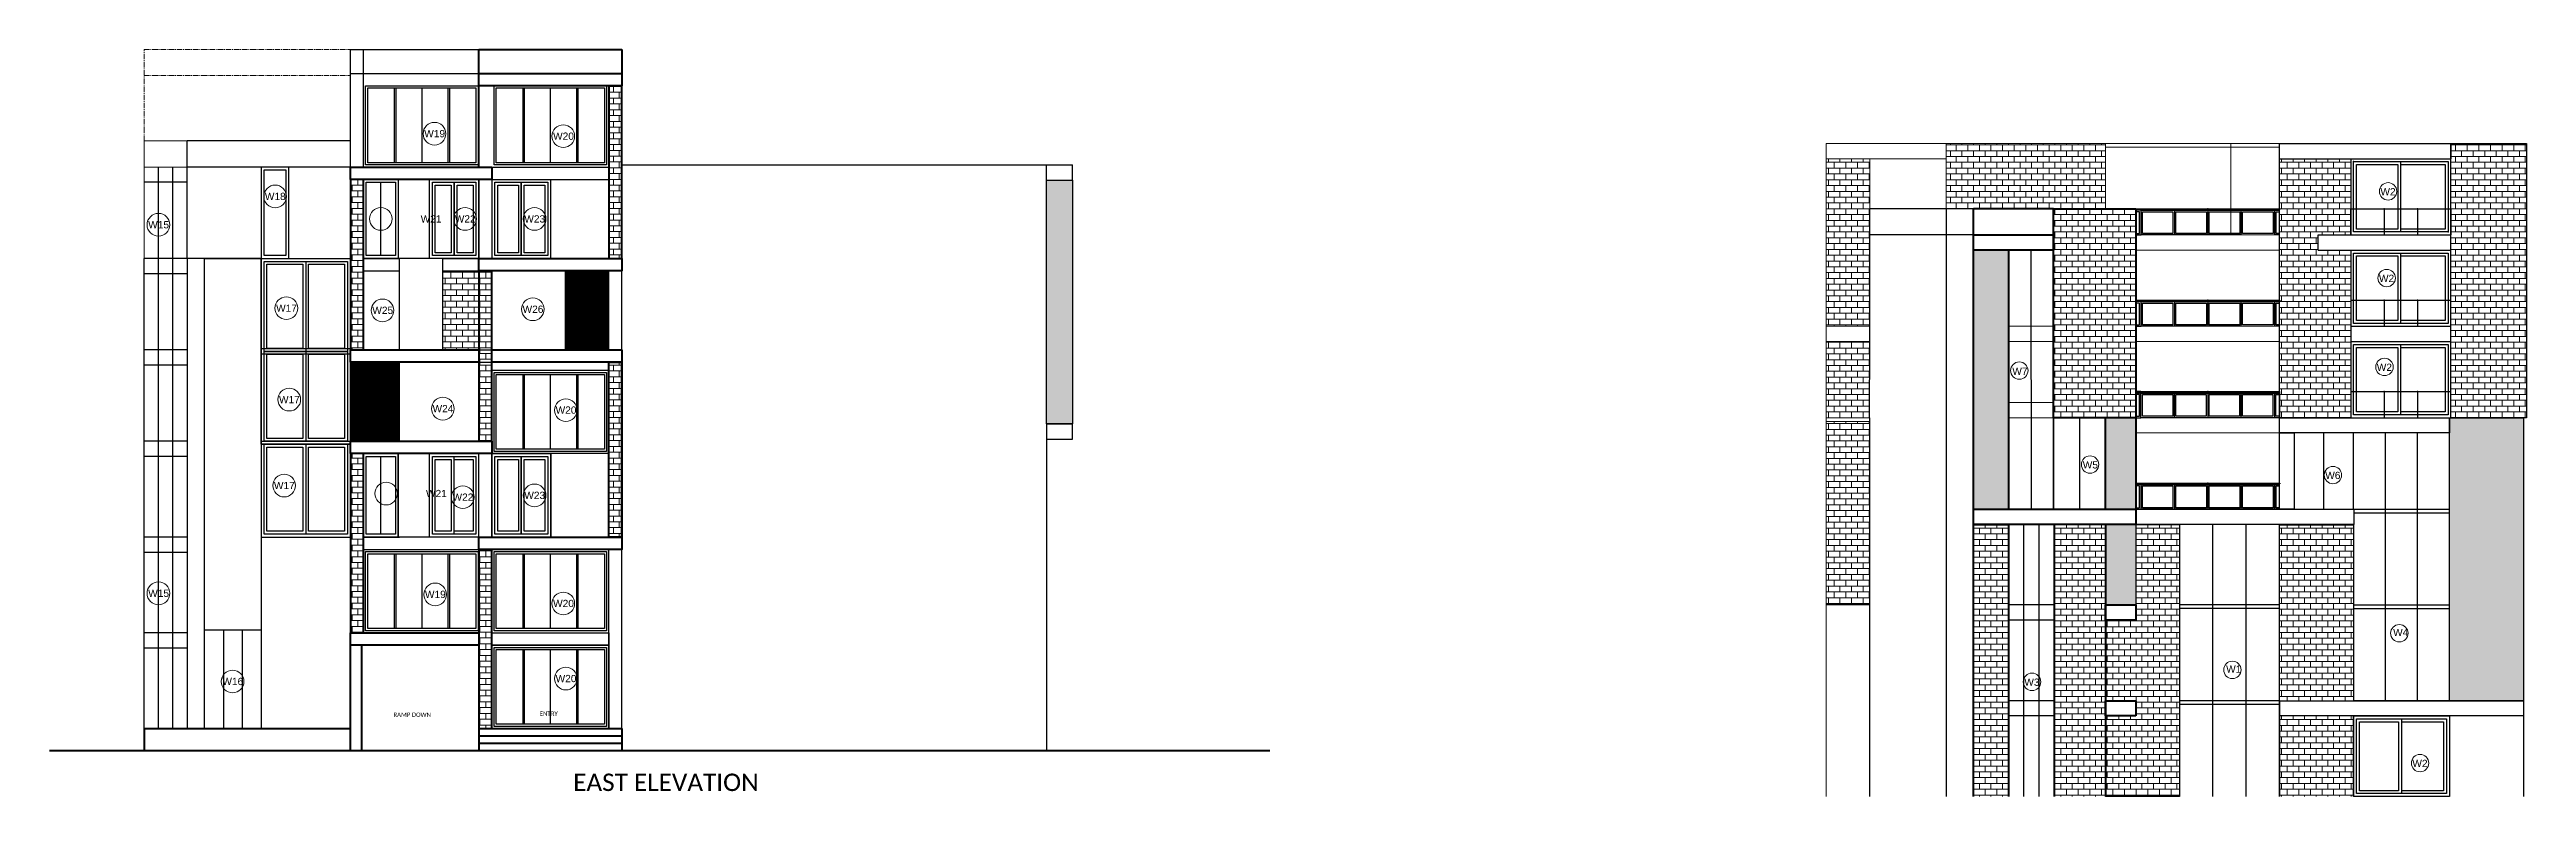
# Model space of a CAD drawing. Header units: inches. Extents: x 0 to 179512, y -43395 to -31716.
# Drawn here: x 166098 to 169510, y -34974 to -33945 of the extents above; entities that cross this region are included whole.
import ezdxf

# ---------------------------------------------------------------- set-up
doc = ezdxf.new("R2010")
doc.units = ezdxf.units.IN
doc.header["$LTSCALE"] = 10
doc.header["$MEASUREMENT"] = 0
doc.linetypes.add('CENTER2', pattern=[1.125, 0.75, -0.125, 0.125, -0.125])
for name, color, linetype, lineweight in [('back', 251, 'Continuous', 0), ('door', 4, 'Continuous', 25), ('elevation', 6, 'Continuous', 40), ('elevation 2', 3, 'Continuous', 30), ('elevation 3', 1, 'Continuous', 20), ('front', 254, 'Continuous', 15), ('hatch', 95, 'Continuous', 0), ('NEW LETTERING', 3, 'Continuous', 0), ('OL_AR_Center line', 253, 'CENTER2', 13), ('OL_AR_Hatch', 253, 'Continuous', 15), ('OL_AR_WALL', 255, 'Continuous', 40), ('window', 6, 'Continuous', 9)]:
    doc.layers.add(name, color=color, linetype=linetype, lineweight=lineweight)
doc.layers.add('Balcony base', color=70, linetype='Continuous')
doc.layers.add('Railing', color=40, linetype='Continuous')
doc.styles.add('1-16 Annotative Text', font='calibri.ttf', dxfattribs={"height": 0.0625})
doc.styles.add('1-8 Annotative Text', font='calibri.ttf', dxfattribs={"height": 0.125})
doc.styles.get("Standard").update_dxf_attribs({"font": 'arial.ttf'})
pattern_1 = [(0, (-2155.5, -1252.5), (0, 8), []), (90, (-2155.5, -1252.5), (-8, 8), [8, -8])]
pattern_2 = [(0, (-21844.9286, 14956), (0, 1.25), []), (135, (-21844.3036, 14955.375), (-2.499999996, -2.499999996), [1.76776696, -1.76776696]), (135, (-21843.991, 14955.375), (-2.499999996, -2.499999996), [1.76776696, -1.76776696]), (135, (-21843.6786, 14955.375), (-2.499999996, -2.499999996), [1.76776696, -1.76776696])]
pattern_3 = [(0, (-21844.929, 14956), (0, 8), []), (90, (-21844.929, 14956), (-8, 8), [8, -8])]

msp = doc.modelspace()

# ---------------------------------------------------------------- texts
at = {"layer": 'NEW LETTERING', "char_height": 10, "attachment_point": 1}
for s, insert in [('W19', (166614.39, -34055.94)), ('W20', (166791.89, -34059.44)), ('W18', (166394.89, -34142.44)), ('W2', (169308.89, -34135.94)), ('W15', (166234.19, -34181.44)), ('W22', (166656.52, -34173.44)), ('W23', (166752.27, -34173.44)), ('W2', (169306.89, -34255.44)), ('W17', (166410.39, -34296.44)), ('W25', (166542.89, -34299.44)), ('W26', (166749.89, -34297.94)), ('W7', (168801.89, -34383.44)), ('W2', (169303.89, -34377.94)), ('W17', (166414.39, -34422.44)), ('W24', (166625.89, -34434.94)), ('W20', (166795.39, -34436.94)), ('W5', (168898.89, -34512.44)), ('W6', (169232.89, -34526.94)), ('W17', (166407.39, -34540.94)), ('W22', (166653.39, -34556.94)), ('W23', (166752.27, -34554.44)), ('W15', (166234.19, -34689.44)), ('W19', (166615.39, -34690.94)), ('W20', (166791.89, -34703.44)), ('W4', (169326.39, -34743.44)), ('W1', (169096.39, -34793.94)), ('W16', (166336.39, -34810.94)), ('W20', (166795.39, -34806.94)), ('W3', (168818.39, -34811.94)), ('W2', (169352.89, -34923.94))]:
    msp.add_mtext_dynamic_manual_height_columns(s, width=18.9099, gutter_width=50, heights=[8.76], dxfattribs=dict(at, insert=insert))
at = {"layer": 'NEW LETTERING'}
note = msp.add_mtext_dynamic_manual_height_columns('W21\\P', width=18.9099, gutter_width=50, heights=[8.76, 0], dxfattribs=dict(at, insert=(166540.57, -34173.44), char_height=10, attachment_point=1))
note = msp.add_mtext_dynamic_manual_height_columns('W21\\P', width=18.9099, gutter_width=50, heights=[8.76, 0], dxfattribs=dict(at, insert=(166547.89, -34551.94), char_height=10, attachment_point=1))
at = {"layer": 'NEW LETTERING', "char_height": 6, "width": 56.506, "attachment_point": 1, "style": '1-16 Annotative Text'}
for s, insert in [('\\A1;RAMP DOWN', (166572, -34858.85)), ('\\A1;ENTRY', (166773.5, -34857.35))]:
    msp.add_mtext(s, dxfattribs=dict(at, insert=insert))
at = {"layer": 'NEW LETTERING', "insert": (166819.57, -34942.96), "char_height": 24, "attachment_point": 1, "style": '1-8 Annotative Text'}
msp.add_mtext_dynamic_manual_height_columns('EAST ELEVATION', width=503.8314, gutter_width=60, heights=[0], dxfattribs=at)

# ---------------------------------------------------------------- hatches: boundary and pattern name
at = {"layer": 'back'}
h = msp.add_hatch(dxfattribs=at)
h.set_pattern_fill('AR-B816', color=256)
h.set_pattern_definition(pattern_1)
h.paths.add_polyline_path([(168930.05, -34074.5), (168710.58, -34074.5), (168710.58, -34164.5), (168748.59, -34164.5), (168858.72, -34164.5), (168930.05, -34164.5)])
h.paths.add_polyline_path([(168605.37, -34457.5), (168545.37, -34457.5), (168545.37, -34710.5), (168605.37, -34710.5)])
h.paths.add_polyline_path([(168605.71, -34347.5), (168545.39, -34347.5), (168545.37, -34452.5), (168605.37, -34452.5)])
h.paths.add_polyline_path([(168605.71, -34164.5), (168605.71, -34095.5), (168545.39, -34095.5), (168545.39, -34317), (168545.39, -34326.5), (168605.71, -34326.5)])
h = msp.add_hatch(dxfattribs=at)
h.set_pattern_fill('AR-B816', color=256)
h.set_pattern_definition(pattern_1)
h.paths.add_polyline_path([(169510.07, -34074.5), (169406, -34074.5), (169406, -34452.5), (169510.07, -34452.5)])
h = msp.add_hatch(dxfattribs=at)
h.set_pattern_fill('AR-B816', color=256)
h.set_pattern_definition(pattern_1)
h.paths.add_polyline_path([(169268, -34221.5), (169223, -34221.5), (169223, -34200.5), (169268, -34200.5), (169268, -34095.5), (169170, -34095.5), (169170, -34452.5), (169268, -34452.5)])
h = msp.add_hatch(dxfattribs=at)
h.set_pattern_fill('AR-B816', color=256)
h.set_pattern_definition(pattern_1)
h.paths.add_polyline_path([(169032, -34599.5), (168972.05, -34599.5), (168972.05, -34710.5), (168972.05, -34731.5), (168930.05, -34731.5), (168930.05, -34842.5), (168972.05, -34842.5), (168972.05, -34863.5), (168930.05, -34863.5), (168930.05, -34974.5), (169032, -34974.5)])
h = msp.add_hatch(dxfattribs=at)
h.set_pattern_fill('AR-B816', color=256)
h.set_pattern_definition(pattern_1)
h.paths.add_polyline_path([(169272, -34599.5), (169170, -34599.5), (169170, -34842.5), (169272, -34842.5)])
h.paths.add_polyline_path([(169272, -34863.5), (169170, -34863.5), (169170, -34974.5), (169272, -34974.5)])
at = {"layer": 'Balcony base'}
h = msp.add_hatch(color=256, dxfattribs=at)
h.dxf.hatch_style = 1
h.set_gradient(color1=(0, 0, 255), color2=(255, 255, 0), name='CURVED')
h.paths.add_polyline_path([(169170.18, -34164.5), (168972.15, -34164.5), (168972.15, -34165.5), (169170.18, -34165.5)])
h = msp.add_hatch(color=256, dxfattribs=at)
h.dxf.hatch_style = 1
h.set_gradient(color1=(0, 0, 255), color2=(255, 255, 0), name='CURVED')
h.paths.add_polyline_path([(169170.18, -34290.5), (168972.15, -34290.5), (168972.15, -34291.5), (169170.18, -34291.5)])
h = msp.add_hatch(color=256, dxfattribs=at)
h.dxf.hatch_style = 1
h.set_gradient(color1=(0, 0, 255), color2=(255, 255, 0), name='CURVED')
h.paths.add_polyline_path([(169170, -34416.5), (168971.97, -34416.5), (168971.97, -34417.5), (169170, -34417.5)])
h = msp.add_hatch(color=256, dxfattribs=at)
h.dxf.hatch_style = 1
h.set_gradient(color1=(0, 0, 255), color2=(255, 255, 0), name='CURVED')
h.paths.add_polyline_path([(169170.18, -34542.5), (168972.15, -34542.5), (168972.15, -34543.5), (169170.18, -34543.5)])
at = {"layer": 'front'}
h = msp.add_hatch(dxfattribs=at)
h.set_pattern_fill('AR-B816', color=256)
h.set_pattern_definition(pattern_3)
h.paths.add_polyline_path([(166530.67, -34124), (166512.67, -34124), (166512.67, -34359), (166530.67, -34359)])
h.paths.add_polyline_path([(166886.57, -33995), (166868.57, -33995), (166868.57, -34233), (166886.57, -34233)])
h = msp.add_hatch(dxfattribs=at)
h.set_pattern_fill('AR-B816', color=256)
h.set_pattern_definition(pattern_1)
h.paths.add_polyline_path([(168972.05, -34164.5), (168858.72, -34164.5), (168858.72, -34452.5), (168972.05, -34452.5)])
h = msp.add_hatch(dxfattribs=at)
h.set_pattern_fill('AR-B816', color=256)
h.set_pattern_definition(pattern_3)
h.paths.add_polyline_path([(166689.63, -34250), (166640.15, -34250), (166640.15, -34359), (166689.63, -34359)])
h = msp.add_hatch(dxfattribs=at)
h.set_pattern_fill('AR-B816', color=256)
h.set_pattern_definition(pattern_3)
h.paths.add_polyline_path([(166707.63, -34376), (166689.63, -34376), (166689.63, -34485), (166707.63, -34485)])
h.paths.add_polyline_path([(166707.63, -34359), (166707.63, -34250), (166689.63, -34250), (166689.63, -34376), (166707.63, -34376)])
h = msp.add_hatch(dxfattribs=at)
h.set_pattern_fill('AR-B816', color=256)
h.set_pattern_definition(pattern_3)
h.paths.add_polyline_path([(166886.57, -34376), (166868.57, -34376), (166868.57, -34617), (166886.57, -34617)])
h = msp.add_hatch(dxfattribs=at)
h.set_pattern_fill('AR-B816', color=256)
h.set_pattern_definition(pattern_3)
h.paths.add_polyline_path([(166530.67, -34502), (166512.67, -34502), (166512.67, -34749), (166530.67, -34749)])
h = msp.add_hatch(dxfattribs=at)
h.set_pattern_fill('AR-B816', color=256)
h.set_pattern_definition(pattern_1)
h.paths.add_polyline_path([(168796.49, -34599.5), (168748.49, -34599.5), (168748.49, -34974.5), (168796.49, -34974.5)])
h = msp.add_hatch(dxfattribs=at)
h.set_pattern_fill('AR-B816', color=256)
h.set_pattern_definition(pattern_1)
h.paths.add_polyline_path([(168930.05, -34599.5), (168859.88, -34599.5), (168859.88, -34974.5), (168930.05, -34974.5)])
h = msp.add_hatch(dxfattribs=at)
h.set_pattern_fill('AR-B816', color=256)
h.set_pattern_definition(pattern_3)
h.paths.add_polyline_path([(166707.63, -34766), (166707.63, -34749), (166707.63, -34633.5), (166689.63, -34633.5), (166689.63, -34881), (166707.63, -34881)])
at = {"layer": 'OL_AR_Hatch'}
h = msp.add_hatch(dxfattribs=at)
h.set_pattern_fill('CORK', color=256, scale=10)
h.set_pattern_definition(pattern_2)
h.paths.add_polyline_path([(167507.57, -34125), (167471.57, -34125), (167471.57, -34461), (167507.57, -34461)])
h = msp.add_hatch(dxfattribs=at)
h.set_pattern_fill('CORK', color=256, scale=10)
h.set_pattern_definition(pattern_2)
h.paths.add_polyline_path([(166868.57, -34250), (166808.57, -34250), (166808.57, -34359), (166868.57, -34359)])
h = msp.add_hatch(dxfattribs=at)
h.set_pattern_fill('CORK', color=256, scale=10)
h.set_pattern_definition([(0, (5280, 9732.5), (0, 1.25), []), (135, (5280.625, 9731.875), (-2.499999996, -2.499999996), [1.76776696, -1.76776696]), (135, (5280.9375, 9731.875), (-2.499999996, -2.499999996), [1.76776696, -1.76776696]), (135, (5281.25, 9731.875), (-2.499999996, -2.499999996), [1.76776696, -1.76776696])])
h.paths.add_polyline_path([(168796.59, -34221.5), (168748.59, -34221.5), (168748.59, -34578.5), (168796.59, -34578.5)])
h = msp.add_hatch(dxfattribs=at)
h.set_pattern_fill('CORK', color=256, scale=10)
h.set_pattern_definition(pattern_2)
h.paths.add_polyline_path([(166580.15, -34376), (166512.67, -34376), (166512.67, -34485), (166580.15, -34485)])
h = msp.add_hatch(dxfattribs=at)
h.set_pattern_fill('CORK', color=256, scale=10)
h.set_pattern_definition([(0, (-2155.4997, -1252.5), (0, 1.25), []), (135, (-2154.8747, -1253.125), (-2.499999996, -2.499999996), [1.76776696, -1.76776696]), (135, (-2154.562, -1253.125), (-2.499999996, -2.499999996), [1.76776696, -1.76776696]), (135, (-2154.2497, -1253.125), (-2.499999996, -2.499999996), [1.76776696, -1.76776696])])
h.paths.add_polyline_path([(168972.05, -34599.5), (168930.05, -34599.5), (168930.05, -34710.5), (168972.05, -34710.5)])
h.paths.add_polyline_path([(168972.15, -34452.5), (168930.05, -34452.5), (168930.05, -34578.5), (168972.15, -34578.5)])
h.paths.add_polyline_path([(169506.07, -34452.5), (169406, -34452.5), (169404.1, -34452.5), (169404.1, -34473.5), (169404, -34842.5), (169506.07, -34842.5)])

# ---------------------------------------------------------------- linework, layer by layer
for p, q in [((166868.57, -34233), (166868.57, -34071)), ((166389.72, -34233), (166311.85, -34233)), ((166389.72, -34233), (166311.85, -34233)), ((166530.67, -34233), (166580.15, -34233)), ((166640.15, -34233), (166886.57, -34233)), ((166886.57, -34359), (166886.57, -34250)), ((166512.67, -34359), (166886.57, -34359)), ((166512.67, -34485), (166512.67, -34376)), ((166512.67, -34376), (166886.57, -34376)), ((166580.15, -34485), (166580.15, -34376)), ((166530.67, -34617), (166580.15, -34617)), ((166689.63, -34617), (166886.57, -34617)), ((166886.57, -34881), (166886.57, -34617)), ((166707.63, -34634), (166886.57, -34634)), ((166512.67, -34749), (166689.63, -34749)), ((166512.67, -34766), (166689.63, -34766))]:
    msp.add_line(p, q)
msp.add_lwpolyline([(166808.57, -34250), (166808.57, -34359)])
at = {"layer": 'Balcony base'}
for p, q in [((166886.57, -34104), (167507.57, -34104)), ((167471.57, -34104), (167507.57, -34104)), ((167471.57, -34125), (167471.57, -34104)), ((167507.57, -34125), (167507.57, -34104)), ((169337, -34196.5), (169337, -34099.5)), ((169337, -34103.5), (169398, -34103.5)), ((169398, -34103.5), (169398, -34192.5)), ((166554.67, -34229), (166554.67, -34128)), ((166655.63, -34229), (166655.63, -34128)), ((166748.13, -34229), (166748.13, -34128)), ((167471.57, -34125), (167507.57, -34125)), ((168605.71, -34326.5), (168605.71, -34164.5)), ((168710.58, -34164.5), (168605.71, -34164.5)), ((168710.58, -34164.5), (168710.58, -34974.5)), ((168748.59, -34164.5), (168710.58, -34164.5)), ((168979.15, -34166.5), (168972.15, -34166.5)), ((168979.15, -34164.5), (169117.15, -34164.5)), ((168979.15, -34165.5), (169117.15, -34165.5)), ((168979.15, -34166.5), (169117.15, -34166.5)), ((168979.15, -34200.5), (168979.15, -34166.5)), ((168979.15, -34200.5), (168979.15, -34166.5)), ((169117.15, -34164.5), (169163.18, -34164.5)), ((169117.15, -34165.5), (169163.18, -34165.5)), ((169117.15, -34200.5), (169117.15, -34166.5)), ((169117.15, -34166.5), (169163.18, -34166.5)), ((169117.15, -34200.5), (169117.15, -34166.5)), ((169170.18, -34165.5), (169163.18, -34165.5)), ((169163.18, -34166.5), (169163.18, -34200.5)), ((169163.18, -34166.5), (169170.18, -34166.5)), ((168748.59, -34200.5), (168605.71, -34200.5)), ((168972.15, -34200.5), (168979.15, -34200.5)), ((169117.15, -34200.5), (168979.15, -34200.5)), ((169170.18, -34200.5), (169163.18, -34200.5)), ((169223, -34200.5), (169406, -34200.5)), ((169223, -34221.5), (169223, -34200.5)), ((169398, -34192.5), (169337, -34192.5)), ((166311.85, -34233), (166389.72, -34233)), ((166868.57, -34359), (166868.57, -34250)), ((168828.19, -34578.5), (168827.66, -34221.5)), ((169223, -34221.5), (169406, -34221.5)), ((169268, -34221.5), (169268, -34452.5)), ((169337, -34322.5), (169337, -34225.5)), ((169337, -34229.5), (169398, -34229.5)), ((169398, -34229.5), (169398, -34318.5)), ((168979.15, -34292.5), (168972.15, -34292.5)), ((168979.15, -34290.5), (169117.15, -34290.5)), ((168979.15, -34291.5), (169117.15, -34291.5)), ((168979.15, -34292.5), (169117.15, -34292.5)), ((168979.15, -34326.5), (168979.15, -34292.5)), ((168979.15, -34326.5), (168979.15, -34292.5)), ((169117.15, -34290.5), (169163.18, -34290.5)), ((169117.15, -34291.5), (169163.18, -34291.5)), ((169117.15, -34326.5), (169117.15, -34292.5)), ((169117.15, -34292.5), (169163.18, -34292.5)), ((169117.15, -34326.5), (169117.15, -34292.5)), ((169170.18, -34291.5), (169163.18, -34291.5)), ((169163.18, -34292.5), (169163.18, -34326.5)), ((169163.18, -34292.5), (169170.18, -34292.5)), ((169398, -34318.5), (169337, -34318.5)), ((168605.37, -34452.5), (168605.71, -34347.5)), ((168605.71, -34347.5), (168605.71, -34326.5)), ((168972.15, -34326.5), (168979.15, -34326.5)), ((169117.15, -34326.5), (168979.15, -34326.5)), ((169170.18, -34326.5), (169163.18, -34326.5)), ((169268, -34326.5), (169406, -34326.5)), ((169268, -34347.5), (169406, -34347.5)), ((169337, -34448.5), (169337, -34351.5)), ((169337, -34355.5), (169398, -34355.5)), ((169398, -34355.5), (169398, -34444.5)), ((168978.97, -34416.5), (168971.97, -34416.5)), ((168971.97, -34416.5), (168971.97, -34452.5)), ((168978.97, -34417.5), (168971.97, -34417.5)), ((168978.97, -34418.5), (168971.97, -34418.5)), ((168978.97, -34416.5), (169116.97, -34416.5)), ((168978.97, -34417.5), (169116.97, -34417.5)), ((168978.97, -34418.5), (169116.97, -34418.5)), ((168978.97, -34452.5), (168978.97, -34418.5)), ((168978.97, -34452.5), (168978.97, -34418.5)), ((169116.97, -34416.5), (169163, -34416.5)), ((169116.97, -34417.5), (169163, -34417.5)), ((169116.97, -34452.5), (169116.97, -34418.5)), ((169116.97, -34418.5), (169163, -34418.5)), ((169116.97, -34452.5), (169116.97, -34418.5)), ((169163, -34416.5), (169170, -34416.5)), ((169170, -34417.5), (169163, -34417.5)), ((169163, -34418.5), (169163, -34452.5)), ((169163, -34418.5), (169170, -34418.5)), ((169170, -34416.5), (169170, -34452.5)), ((168605.37, -34452.5), (168605.37, -34974.5)), ((168748.49, -34578.5), (168748.49, -34452.5)), ((168858.72, -34452.5), (168858.72, -34578.5)), ((168894.39, -34452.5), (168894.39, -34578.5)), ((168971.97, -34452.5), (168978.97, -34452.5)), ((169116.97, -34452.5), (168978.97, -34452.5)), ((169163, -34452.5), (169116.97, -34452.5)), ((169170, -34452.5), (169163, -34452.5)), ((169398, -34444.5), (169337, -34444.5)), ((167471.57, -34461), (167507.57, -34461)), ((167471.57, -34461), (167471.57, -34482)), ((167471.57, -34482), (167507.57, -34482)), ((167471.57, -34482), (167507.57, -34482)), ((167471.57, -34482), (167471.57, -34911)), ((167507.57, -34482), (167507.57, -34461)), ((169231.01, -34578.5), (169231.01, -34473.5)), ((169272, -34578.5), (169272, -34473.5)), ((169316, -34842.5), (169316, -34473.5)), ((169360, -34842.5), (169360, -34473.5)), ((166554.67, -34613), (166554.67, -34506)), ((166578.67, -34617), (166578.67, -34502)), ((166655.63, -34613), (166655.63, -34506)), ((166655.63, -34510), (166681.63, -34510)), ((166681.63, -34510), (166681.63, -34609)), ((166748.13, -34613), (166748.13, -34506)), ((168979.15, -34544.5), (168972.15, -34544.5)), ((168979.15, -34542.5), (169117.15, -34542.5)), ((168979.15, -34543.5), (169117.15, -34543.5)), ((168979.15, -34544.5), (169117.15, -34544.5)), ((168979.15, -34578.5), (168979.15, -34544.5)), ((168979.15, -34578.5), (168979.15, -34544.5)), ((169117.15, -34542.5), (169163.18, -34542.5)), ((169117.15, -34543.5), (169163.18, -34543.5)), ((169117.15, -34578.5), (169117.15, -34544.5)), ((169117.15, -34544.5), (169163.18, -34544.5)), ((169117.15, -34578.5), (169117.15, -34544.5)), ((169170.18, -34543.5), (169163.18, -34543.5)), ((169163.18, -34544.5), (169163.18, -34578.5)), ((169163.18, -34544.5), (169170.18, -34544.5)), ((168859.88, -34578.5), (168796.49, -34578.5)), ((168972.15, -34578.5), (168979.15, -34578.5)), ((169117.15, -34578.5), (168979.15, -34578.5)), ((169170, -34578.5), (169032, -34578.5)), ((169170.18, -34578.5), (169163.18, -34578.5)), ((169272, -34578.5), (169404, -34578.5)), ((169272, -34583.5), (169404, -34583.5)), ((166681.63, -34609), (166655.63, -34609)), ((168817.62, -34974.5), (168817.62, -34599.5)), ((168838.75, -34974.5), (168838.75, -34599.5)), ((168930.05, -34599.5), (168930.05, -34974.5)), ((169078, -34974.5), (169078, -34599.5)), ((169124, -34974.5), (169124, -34599.5)), ((166868.57, -34881), (166868.57, -34634)), ((168605.37, -34710.5), (168545.37, -34710.5)), ((168859.88, -34710.5), (168796.49, -34710.5)), ((168859.88, -34731.5), (168796.49, -34731.5)), ((169170, -34710.5), (169032, -34710.5)), ((169170, -34715.5), (169032, -34715.5)), ((169272, -34710.5), (169404, -34710.5)), ((169272, -34715.5), (169404, -34715.5)), ((168605.41, -34842.5), (168605.37, -34842.5)), ((168859.88, -34842.5), (168796.49, -34842.5)), ((168859.88, -34863.5), (168796.49, -34863.5)), ((169170, -34842.5), (169032, -34842.5)), ((169032, -34842.5), (169032, -34974.5)), ((169170, -34847.5), (169032, -34847.5)), ((169170, -34842.5), (169170, -34974.5)), ((169506.07, -34842.5), (169272, -34842.5)), ((169272, -34863.5), (169272, -34974.5)), ((169338, -34867.5), (169338, -34970.5)), ((169404, -34863.5), (169404, -34974.5)), ((169506.07, -34842.5), (169506.07, -34974.5)), ((169338, -34871.5), (169396, -34871.5)), ((169396, -34871.5), (169396, -34966.5)), ((169396, -34966.5), (169338, -34966.5))]:
    msp.add_line(p, q, dxfattribs=at)
for points in [[(166533.67, -33995), (166688.61, -33995), (166688.61, -34104), (166533.67, -34104)], [(166536.67, -33998), (166685.61, -33998), (166685.61, -34101), (166536.67, -34101)], [(166710.63, -33995), (166865.57, -33995), (166865.57, -34104), (166710.63, -34104)], [(166713.63, -33998), (166862.57, -33998), (166862.57, -34101), (166713.63, -34101)], [(169272, -34099.5), (169402, -34099.5), (169402, -34196.5), (169272, -34196.5)], [(169276, -34103.5), (169333, -34103.5), (169333, -34192.5), (169276, -34192.5)], [(166534.67, -34128), (166574.67, -34128), (166574.67, -34229), (166534.67, -34229)], [(166621.63, -34124), (166689.63, -34124), (166689.63, -34233), (166621.63, -34233)], [(166625.63, -34128), (166685.63, -34128), (166685.63, -34229), (166625.63, -34229)], [(166625.63, -34128), (166655.63, -34128), (166655.63, -34229), (166625.63, -34229)], [(166629.63, -34132), (166651.63, -34132), (166651.63, -34225), (166629.63, -34225)], [(166659.63, -34132), (166681.63, -34132), (166681.63, -34225), (166659.63, -34225)], [(166711.63, -34128), (166784.63, -34128), (166784.63, -34229), (166711.63, -34229)], [(166711.63, -34128), (166748.13, -34128), (166748.13, -34229), (166711.63, -34229)], [(166715.63, -34132), (166744.13, -34132), (166744.13, -34225), (166715.63, -34225)], [(166752.13, -34132), (166780.63, -34132), (166780.63, -34225), (166752.13, -34225)], [(167471.57, -34125), (167507.57, -34125), (167507.57, -34461), (167471.57, -34461)], [(168972.15, -34164.5), (169170.18, -34164.5), (169170.18, -34165.5), (168972.15, -34165.5)], [(168981.15, -34168.5), (169023.12, -34168.5), (169023.12, -34198.5), (168981.15, -34198.5)], [(169027.18, -34168.5), (169069.15, -34168.5), (169069.15, -34198.5), (169027.18, -34198.5)], [(169073.15, -34168.5), (169115.12, -34168.5), (169115.12, -34198.5), (169073.15, -34198.5)], [(169119.15, -34168.5), (169161.12, -34168.5), (169161.12, -34198.5), (169119.15, -34198.5)], [(169272, -34225.5), (169402, -34225.5), (169402, -34322.5), (169272, -34322.5)], [(169276, -34229.5), (169333, -34229.5), (169333, -34318.5), (169276, -34318.5)], [(168972.15, -34290.5), (169170.18, -34290.5), (169170.18, -34291.5), (168972.15, -34291.5)], [(168981.15, -34294.5), (169023.12, -34294.5), (169023.12, -34324.5), (168981.15, -34324.5)], [(169027.18, -34294.5), (169069.15, -34294.5), (169069.15, -34324.5), (169027.18, -34324.5)], [(169073.15, -34294.5), (169115.12, -34294.5), (169115.12, -34324.5), (169073.15, -34324.5)], [(169119.15, -34294.5), (169161.12, -34294.5), (169161.12, -34324.5), (169119.15, -34324.5)], [(169272, -34351.5), (169402, -34351.5), (169402, -34448.5), (169272, -34448.5)], [(169276, -34355.5), (169333, -34355.5), (169333, -34444.5), (169276, -34444.5)], [(166707.63, -34387), (166868.57, -34387), (166868.57, -34502), (166707.63, -34502)], [(166710.63, -34390), (166865.57, -34390), (166865.57, -34499), (166710.63, -34499)], [(166713.63, -34393), (166862.57, -34393), (166862.57, -34496), (166713.63, -34496)], [(168971.97, -34416.5), (169170, -34416.5), (169170, -34417.5), (168971.97, -34417.5)], [(168980.97, -34420.5), (169022.95, -34420.5), (169022.95, -34450.5), (168980.97, -34450.5)], [(169027, -34420.5), (169068.97, -34420.5), (169068.97, -34450.5), (169027, -34450.5)], [(169072.97, -34420.5), (169114.94, -34420.5), (169114.94, -34450.5), (169072.97, -34450.5)], [(169118.97, -34420.5), (169160.94, -34420.5), (169160.94, -34450.5), (169118.97, -34450.5)], [(168858.72, -34452.5), (168930.05, -34452.5), (168930.05, -34578.5), (168858.72, -34578.5)], [(166534.67, -34506), (166574.67, -34506), (166574.67, -34613), (166534.67, -34613)], [(166625.63, -34506), (166685.63, -34506), (166685.63, -34613), (166625.63, -34613)], [(166629.63, -34510), (166651.63, -34510), (166651.63, -34609), (166629.63, -34609)], [(166707.63, -34502), (166788.63, -34502), (166788.63, -34617), (166707.63, -34617)], [(166711.63, -34506), (166784.63, -34506), (166784.63, -34613), (166711.63, -34613)], [(166711.63, -34506), (166748.13, -34506), (166748.13, -34613), (166711.63, -34613)], [(166715.63, -34510), (166744.13, -34510), (166744.13, -34609), (166715.63, -34609)], [(166752.13, -34510), (166780.63, -34510), (166780.63, -34609), (166752.13, -34609)], [(168972.15, -34542.5), (169170.18, -34542.5), (169170.18, -34543.5), (168972.15, -34543.5)], [(168981.15, -34546.5), (169023.12, -34546.5), (169023.12, -34576.5), (168981.15, -34576.5)], [(169027.18, -34546.5), (169069.15, -34546.5), (169069.15, -34576.5), (169027.18, -34576.5)], [(169073.15, -34546.5), (169115.12, -34546.5), (169115.12, -34576.5), (169073.15, -34576.5)], [(169119.15, -34546.5), (169161.12, -34546.5), (169161.12, -34576.5), (169119.15, -34576.5)], [(166533.67, -34637), (166688.61, -34637), (166688.61, -34746), (166533.67, -34746)], [(166536.67, -34640), (166685.61, -34640), (166685.61, -34743), (166536.67, -34743)], [(166710.63, -34637), (166865.57, -34637), (166865.57, -34746), (166710.63, -34746)], [(166713.63, -34640), (166862.57, -34640), (166862.57, -34743), (166713.63, -34743)], [(166707.63, -34749), (166868.57, -34749), (166868.57, -34766), (166707.63, -34766)], [(166707.63, -34766), (166868.57, -34766), (166868.57, -34881), (166707.63, -34881)], [(166710.63, -34769), (166865.57, -34769), (166865.57, -34878), (166710.63, -34878)], [(166713.63, -34772), (166862.57, -34772), (166862.57, -34875), (166713.63, -34875)], [(169272, -34863.5), (169404, -34863.5), (169404, -34974.5), (169272, -34974.5)], [(169276, -34867.5), (169400, -34867.5), (169400, -34970.5), (169276, -34970.5)], [(169280, -34871.5), (169334, -34871.5), (169334, -34966.5), (169280, -34966.5)]]:
    msp.add_lwpolyline(points, close=True, dxfattribs=at)
for points in [[(166573.14, -33998), (166573.14, -34101)], [(166575.14, -33998), (166575.14, -34101)], [(166611.14, -33998), (166611.14, -34101)], [(166647.14, -33998), (166647.14, -34101)], [(166649.14, -33998), (166649.14, -34101)], [(166750.1, -33998), (166750.1, -34101)], [(166752.1, -33998), (166752.1, -34101)], [(166788.1, -33998), (166788.1, -34101)], [(166824.1, -33998), (166824.1, -34101)], [(166826.1, -33998), (166826.1, -34101)], [(168972.15, -34198.5), (168977.15, -34198.5), (168977.15, -34168.5), (168972.15, -34168.5)], [(169170.18, -34198.5), (169165.18, -34198.5), (169165.18, -34168.5), (169170.18, -34168.5)], [(168972.15, -34324.5), (168977.15, -34324.5), (168977.15, -34294.5), (168972.15, -34294.5)], [(169170.18, -34324.5), (169165.18, -34324.5), (169165.18, -34294.5), (169170.18, -34294.5)], [(166750.1, -34393), (166750.1, -34496)], [(166752.1, -34393), (166752.1, -34496)], [(166788.1, -34393), (166788.1, -34496)], [(166824.1, -34393), (166824.1, -34496)], [(166826.1, -34393), (166826.1, -34496)], [(168971.97, -34450.5), (168976.97, -34450.5), (168976.97, -34420.5), (168971.97, -34420.5)], [(169170, -34450.5), (169165, -34450.5), (169165, -34420.5), (169170, -34420.5)], [(168972.15, -34576.5), (168977.15, -34576.5), (168977.15, -34546.5), (168972.15, -34546.5)], [(169170.18, -34576.5), (169165.18, -34576.5), (169165.18, -34546.5), (169170.18, -34546.5)], [(166573.14, -34640), (166573.14, -34743)], [(166575.14, -34640), (166575.14, -34743)], [(166611.14, -34640), (166611.14, -34743)], [(166647.14, -34640), (166647.14, -34743)], [(166649.14, -34640), (166649.14, -34743)], [(166750.1, -34640), (166750.1, -34743)], [(166752.1, -34640), (166752.1, -34743)], [(166788.1, -34640), (166788.1, -34743)], [(166824.1, -34640), (166824.1, -34743)], [(166826.1, -34640), (166826.1, -34743)], [(166750.1, -34772), (166750.1, -34875)], [(166752.1, -34772), (166752.1, -34875)], [(166788.1, -34772), (166788.1, -34875)], [(166824.1, -34772), (166824.1, -34875)], [(166826.1, -34772), (166826.1, -34875)]]:
    msp.add_lwpolyline(points, dxfattribs=at)
for p in [(169272, -34099.5), (169071.15, -34164.5), (169314, -34164.5), (169360, -34164.5), (169402, -34196.5), (166337.81, -34233), (166363.76, -34233), (169071.15, -34290.5), (169314, -34290.5), (169360, -34290.5), (169070.97, -34416.5), (169314, -34416.5), (169360, -34416.5), (169071.15, -34542.5), (169316, -34578.5), (169316, -34578.5), (169316, -34578.5), (169360, -34578.5), (169360, -34578.5), (169360, -34578.5)]:
    msp.add_point(p, dxfattribs=at)
at = {"layer": 'door'}
for p, q in [((166248.29, -34233), (166248.29, -34107)), ((166268.07, -34881), (166268.07, -34107)), ((166287.85, -34128), (166228.51, -34128)), ((166287.85, -34254), (166228.51, -34254)), ((166248.29, -34881), (166248.29, -34233)), ((166389.72, -34233), (166512.67, -34233)), ((166451.19, -34237), (166451.19, -34361)), ((166287.85, -34359), (166228.51, -34359)), ((166287.85, -34380), (166228.51, -34380)), ((166389.72, -34357), (166512.67, -34357)), ((166451.19, -34361), (166451.19, -34485)), ((166287.85, -34485), (166228.51, -34485)), ((166389.72, -34485), (166512.67, -34485)), ((166389.72, -34489), (166512.67, -34489)), ((166451.19, -34489), (166451.19, -34613)), ((166287.85, -34506), (166228.51, -34506)), ((166287.85, -34617), (166228.51, -34617)), ((166287.85, -34638), (166228.51, -34638)), ((166287.85, -34749), (166228.51, -34749)), ((166337.81, -34745), (166337.81, -34881)), ((166363.76, -34745), (166363.76, -34881)), ((166287.85, -34770), (166228.51, -34770))]:
    msp.add_line(p, q, dxfattribs=at)
for points in [[(166393.72, -34111), (166423.72, -34111), (166423.72, -34229), (166393.72, -34229)], [(166389.72, -34233), (166512.67, -34233), (166512.67, -34365), (166389.72, -34365)], [(166393.72, -34237), (166508.67, -34237), (166508.67, -34361), (166393.72, -34361)], [(166393.72, -34237), (166451.19, -34237), (166451.19, -34361), (166393.72, -34361)], [(166397.72, -34241), (166447.19, -34241), (166447.19, -34357), (166397.72, -34357)], [(166455.19, -34241), (166504.67, -34241), (166504.67, -34357), (166455.19, -34357)], [(166389.72, -34357), (166512.67, -34357), (166512.67, -34489), (166389.72, -34489)], [(166393.72, -34361), (166508.67, -34361), (166508.67, -34485), (166393.72, -34485)], [(166393.72, -34361), (166451.19, -34361), (166451.19, -34485), (166393.72, -34485)], [(166397.72, -34365), (166447.19, -34365), (166447.19, -34481), (166397.72, -34481)], [(166455.19, -34365), (166504.67, -34365), (166504.67, -34481), (166455.19, -34481)], [(166393.72, -34489), (166508.67, -34489), (166508.67, -34613), (166393.72, -34613)], [(166393.72, -34489), (166451.19, -34489), (166451.19, -34613), (166393.72, -34613)], [(166397.72, -34493), (166447.19, -34493), (166447.19, -34609), (166397.72, -34609)], [(166455.19, -34493), (166504.67, -34493), (166504.67, -34609), (166455.19, -34609)]]:
    msp.add_lwpolyline(points, close=True, dxfattribs=at)
for p in [(166248.29, -34254), (166268.07, -34254)]:
    msp.add_point(p, dxfattribs=at)
at = {"layer": 'elevation'}
for p, q in [((166689.63, -33945), (166886.57, -33945)), ((166530.67, -34359), (166530.67, -34124)), ((168748.59, -34200.5), (168748.59, -34164.5)), ((168858.72, -34164.5), (168748.59, -34164.5)), ((168858.72, -34164.5), (168972.05, -34164.5)), ((168858.72, -34452.5), (168858.72, -34164.5)), ((168972.05, -34164.5), (168972.05, -34452.5)), ((168748.59, -34578.5), (168748.59, -34221.5)), ((168796.59, -34221.5), (168796.59, -34578.5)), ((168972.05, -34452.5), (168858.72, -34452.5)), ((168930.05, -34578.5), (168930.05, -34452.5)), ((168972.15, -34452.5), (168972.15, -34578.5)), ((168748.49, -34599.5), (168748.49, -34578.5)), ((168748.49, -34578.5), (168972.15, -34578.5)), ((168972.15, -34578.5), (168972.15, -34599.5)), ((168748.49, -34974.5), (168748.49, -34599.5)), ((168748.49, -34599.5), (168796.49, -34599.5)), ((168972.15, -34599.5), (168748.49, -34599.5)), ((168796.49, -34599.5), (168796.49, -34974.5)), ((168859.88, -34974.5), (168859.88, -34599.5)), ((168930.05, -34599.5), (168930.05, -34974.5)), ((169170, -34599.5), (169272, -34599.5)), ((166530.67, -34749), (166530.67, -34634)), ((166512.67, -34911), (166512.67, -34766)), ((166528.54, -34911), (166528.54, -34766))]:
    msp.add_line(p, q, dxfattribs=at)
for points in [[(166689.63, -34107), (166689.63, -33945)], [(166886.57, -33945), (166886.57, -33981)], [(166868.57, -33995), (166868.57, -34233), (166886.57, -34233), (166886.57, -33995), (166868.57, -33995)], [(166707.63, -34107), (166707.63, -34124), (166512.67, -34124), (166512.67, -34107), (166707.63, -34107)], [(166512.67, -34124), (166512.67, -34359), (166530.67, -34359), (166530.67, -34124), (166512.67, -34124)], [(166689.63, -34250), (166689.63, -34485), (166707.63, -34485), (166707.63, -34250), (166689.63, -34250)], [(166689.63, -34359), (166689.63, -34376), (166512.67, -34376), (166512.67, -34359), (166689.63, -34359)], [(166707.63, -34485), (166707.63, -34502), (166512.67, -34502), (166512.67, -34485), (166707.63, -34485)], [(166512.67, -34502), (166512.67, -34749), (166530.67, -34749), (166530.67, -34502), (166512.67, -34502)], [(168859.88, -34578.5), (168930.05, -34578.5)], [(166689.5, -34634), (166689.63, -34881), (166707.63, -34881), (166707.63, -34634), (166689.5, -34634)], [(166689.63, -34749), (166689.63, -34766), (166512.67, -34766), (166512.67, -34749), (166689.63, -34749)]]:
    msp.add_lwpolyline(points, dxfattribs=at)
for points in [[(166886.57, -33978), (166886.57, -33995), (166689.63, -33995), (166689.63, -33978)], [(168858.72, -34221.5), (168748.59, -34221.5), (168748.59, -34200.5), (168858.72, -34200.5)], [(166886.57, -34233), (166886.57, -34250), (166689.63, -34250), (166689.63, -34233)], [(166886.57, -34359), (166886.57, -34376), (166707.63, -34376), (166707.63, -34359)], [(166868.57, -34376), (166886.57, -34376), (166886.57, -34617), (166868.57, -34617)], [(166886.57, -34617), (166886.57, -34634), (166689.5, -34634), (166689.5, -34617)], [(168972.05, -34731.5), (168930.05, -34731.5), (168930.05, -34710.5), (168972.05, -34710.5)], [(168972.05, -34863.5), (168930.05, -34863.5), (168930.05, -34842.5), (168972.05, -34842.5)]]:
    msp.add_lwpolyline(points, close=True, dxfattribs=at)
at = {"layer": 'elevation 2'}
for p, q in [((166512.67, -34107), (166512.67, -33945)), ((166512.67, -33945), (166689.63, -33945)), ((166530.67, -34107), (166530.67, -33945)), ((166512.67, -33978), (166886.57, -33978)), ((166287.85, -34107), (166287.85, -34071)), ((169170, -34095.5), (169170, -34074.5)), ((169170, -34074.5), (169406, -34074.5)), ((169170, -34074.5), (169170, -34074.5)), ((169170, -34074.5), (169268, -34074.5)), ((169268, -34074.5), (169268, -34074.5)), ((169406, -34074.5), (169510.07, -34074.5)), ((169406, -34452.5), (169406, -34074.5)), ((169406, -34074.5), (169406, -34095.5)), ((169510.07, -34074.5), (169510.07, -34452.5)), ((166287.85, -34233), (166287.85, -34107)), ((166389.72, -34107), (166389.72, -34881)), ((166427.72, -34233), (166427.72, -34107)), ((166707.63, -34107), (166868.57, -34107)), ((169170, -34452.5), (169170, -34095.5)), ((169170, -34095.5), (169406, -34095.5)), ((169268, -34095.5), (169268, -34200.5)), ((166578.67, -34124), (166578.67, -34233)), ((166621.63, -34233), (166621.63, -34124)), ((166707.63, -34124), (166868.57, -34124)), ((166788.63, -34233), (166788.63, -34124)), ((166228.51, -34881), (166228.51, -34233)), ((166287.85, -34233), (166228.51, -34233)), ((166311.85, -34233), (166389.72, -34233)), ((166689.63, -34233), (166530.67, -34233)), ((166530.67, -34250), (166580.15, -34250)), ((166580.15, -34359), (166580.15, -34233)), ((166640.15, -34359), (166640.15, -34233)), ((166640.15, -34250), (166689.63, -34250)), ((168748.59, -34221.5), (168796.59, -34221.5)), ((168930.05, -34452.5), (168972.15, -34452.5)), ((169268, -34452.5), (169170, -34452.5)), ((169170.1, -34473.5), (169170.1, -34452.5)), ((169170.1, -34452.5), (169404.1, -34452.5)), ((169404, -34842.5), (169404, -34452.5)), ((169404, -34452.5), (169506.07, -34452.5)), ((169404.1, -34452.5), (169404.1, -34473.5)), ((169510.07, -34452.5), (169406, -34452.5)), ((169506.07, -34452.5), (169506.07, -34842.5)), ((169404.1, -34473.5), (169170.1, -34473.5)), ((166578.67, -34502), (166578.67, -34617)), ((166621.63, -34617), (166621.63, -34502)), ((166788.63, -34617), (166788.63, -34502)), ((168972.15, -34578.5), (169272.1, -34578.5)), ((169272.1, -34578.5), (169272.1, -34599.5)), ((166389.72, -34617), (166512.67, -34617)), ((166689.63, -34617), (166530.67, -34617)), ((169272.1, -34599.5), (168972.15, -34599.5)), ((169170, -34974.5), (169170, -34599.5)), ((169272, -34599.5), (169272, -34842.5)), ((166530.67, -34634), (166689.63, -34634)), ((166311.85, -34745), (166389.72, -34745)), ((169272, -34863.5), (169272, -34974.5)), ((169506.07, -34842.5), (169404, -34842.5))]:
    msp.add_line(p, q, dxfattribs=at)
for points in [[(166512.67, -34071), (166287.85, -34071)], [(166512.67, -34107), (166287.85, -34107)], [(168930.05, -34599.5), (169032, -34599.5), (169032, -34974.5), (168930.05, -34974.5), (168930.05, -34599.5)]]:
    msp.add_lwpolyline(points, dxfattribs=at)
for points in [[(166689.63, -34124), (166707.63, -34124), (166707.63, -34233), (166689.63, -34233)], [(166311.85, -34233), (166287.85, -34233), (166287.85, -34881), (166311.85, -34881)], [(169170.1, -34473.5), (169190.03, -34473.5), (169190.03, -34578.5), (169170.1, -34578.5)], [(166689.63, -34502), (166707.63, -34502), (166707.63, -34617), (166689.63, -34617)], [(168972.05, -34710.5), (168930.05, -34710.5), (168930.05, -34599.5), (168972.05, -34599.5)], [(169170, -34842.5), (169506.07, -34842.5), (169506.07, -34863.5), (169170, -34863.5)]]:
    msp.add_lwpolyline(points, close=True, dxfattribs=at)
at = {"layer": 'elevation 3'}
for p, q in [((166228.51, -34233), (166228.51, -34071)), ((166287.85, -34071), (166228.51, -34071)), ((166287.85, -34107), (166228.51, -34107))]:
    msp.add_line(p, q, dxfattribs=at)
for p in [(166707.63, -34891), (166707.63, -34901)]:
    msp.add_point(p, dxfattribs=at)
at = {"layer": 'front'}
for p, q in [((168545.39, -34074.5), (168605.71, -34074.5)), ((168545.39, -34317), (168545.39, -34074.5)), ((168605.71, -34074.5), (168710.58, -34074.5)), ((168710.58, -34164.5), (168710.58, -34074.5)), ((168710.58, -34074.5), (168710.58, -34074.5)), ((168710.58, -34074.5), (168710.58, -34074.5)), ((168710.58, -34074.5), (168930.05, -34074.5)), ((168710.58, -34164.5), (168710.58, -34074.5)), ((168930.05, -34074.5), (169170, -34074.5)), ((168930.05, -34074.5), (168930.05, -34164.5)), ((168930.05, -34079.5), (169170, -34079.5)), ((169410, -34074.5), (169103, -34074.5)), ((169103, -34200.5), (169103, -34074.5)), ((169410, -34074.5), (169406, -34074.5)), ((169506.07, -34074.5), (169410, -34074.5)), ((168545.39, -34095.5), (168605.71, -34095.5)), ((168605.71, -34164.5), (168605.71, -34095.5)), ((168605.71, -34095.5), (168710.58, -34095.5)), ((168605.71, -34164.5), (168605.71, -34164.5)), ((168710.58, -34164.5), (168710.58, -34164.5)), ((168972.15, -34200.5), (168972.15, -34164.5)), ((168972.05, -34200.5), (169170, -34200.5)), ((168972.15, -34578.5), (168972.15, -34200.5)), ((168972.33, -34200.5), (169170.28, -34200.5)), ((168972.05, -34221.5), (169170, -34221.5)), ((168545.39, -34347.5), (168545.39, -34317)), ((168545.37, -34452.5), (168545.39, -34347.5)), ((168605.71, -34326.5), (168545.39, -34326.5)), ((168605.71, -34347.5), (168545.39, -34347.5)), ((168796.59, -34326.5), (168858.72, -34326.5)), ((168796.59, -34347.5), (168858.72, -34347.5)), ((168972.05, -34326.5), (169170, -34326.5)), ((168972.05, -34347.5), (169170, -34347.5)), ((168972.33, -34326.5), (169170.28, -34326.5)), ((168605.71, -34452.5), (168545.37, -34452.5)), ((168545.37, -34710.5), (168545.37, -34452.5)), ((168605.71, -34457.5), (168545.37, -34457.5)), ((168858.72, -34431.5), (168796.59, -34431.5)), ((168858.72, -34452.5), (168796.59, -34452.5)), ((168930.05, -34578.5), (168930.05, -34452.5)), ((168972.15, -34452.5), (169170.1, -34452.5)), ((168972.15, -34473.5), (169170.1, -34473.5)), ((168972.33, -34578.5), (169170.28, -34578.5)), ((168545.37, -34974.5), (168545.37, -34710.5)), ((168605.41, -34842.5), (168605.37, -34842.5)), ((168972.05, -34842.5), (168930.05, -34842.5)), ((168972.05, -34863.5), (168930.05, -34863.5))]:
    msp.add_line(p, q, dxfattribs=at)
at = {"layer": 'hatch'}
msp.add_line((166528.54, -34911), (166528.54, -34911), dxfattribs=at)
at = {"layer": 'NEW LETTERING'}
for centre, radius in [((166628.5, -34061), 15.63), ((166806, -34064.5), 15.63), ((166409, -34147.5), 15.63), ((169319.5, -34140.5), 12), ((166248.29, -34186.5), 15.63), ((166554.67, -34178.5), 15.63), ((166670.63, -34178.5), 15.63), ((166766.38, -34178.5), 15.63), ((169317.5, -34260), 12), ((166424.5, -34301.5), 15.63), ((166764, -34303), 15.63), ((166557, -34304.5), 15.63), ((168811.5, -34387.5), 12), ((169314.5, -34382.5), 12), ((166428.5, -34427.5), 15.63), ((166640, -34440), 15.63), ((166809.5, -34442), 15.63), ((168909, -34517), 12), ((169243.5, -34531.5), 12), ((166421.5, -34546), 15.63), ((166562, -34557), 15.63), ((166667.5, -34562), 15.63), ((166766.38, -34559.5), 15.63), ((166248.29, -34694.5), 15.63), ((166629.5, -34696), 15.63), ((166806, -34708.5), 15.63), ((169335, -34749.5), 12), ((166809.5, -34812), 15.63), ((169105, -34800), 12), ((166350.5, -34816), 15.63), ((168829, -34816.5), 12), ((169363.5, -34928.5), 12)]:
    msp.add_circle(centre, radius, dxfattribs=at)
at = {"layer": 'OL_AR_Center line'}
for p, q in [((166228.51, -34071), (166228.51, -33945)), ((166228.51, -33945), (166512.67, -33945)), ((166228.51, -33981), (166512.67, -33981))]:
    msp.add_line(p, q, dxfattribs=at)
at = {"layer": 'OL_AR_WALL'}
for p, q in [((166868.57, -34617), (166868.57, -34376)), ((166886.57, -34617), (166886.57, -34376)), ((166228.51, -34881), (166512.67, -34881)), ((166228.51, -34881), (166228.51, -34911)), ((166689.63, -34881), (166689.63, -34911)), ((166689.63, -34881), (166886.57, -34881)), ((166689.63, -34891), (166886.57, -34891)), ((166689.63, -34901), (166886.57, -34901)), ((166886.57, -34881), (166886.57, -34911)), ((166098.32, -34911), (167779.32, -34911))]:
    msp.add_line(p, q, dxfattribs=at)
at = {"layer": 'Railing'}
for p, q in [((169025.18, -34166.5), (169025.18, -34200.5)), ((169071.15, -34166.5), (169071.15, -34200.5)), ((169163.18, -34165.5), (169170.18, -34165.5)), ((169268, -34200.5), (169268, -34164.5)), ((169268, -34164.5), (169406, -34164.5)), ((169314, -34164.5), (169314, -34200.5)), ((169360, -34164.5), (169360, -34200.5)), ((169406, -34164.5), (169406, -34200.5)), ((169025.18, -34292.5), (169025.18, -34326.5)), ((169071.15, -34292.5), (169071.15, -34326.5)), ((169163.18, -34291.5), (169170.18, -34291.5)), ((169268, -34290.5), (169406, -34290.5)), ((169314, -34290.5), (169314, -34326.5)), ((169360, -34290.5), (169360, -34326.5)), ((169025, -34418.5), (169025, -34452.5)), ((169070.97, -34418.5), (169070.97, -34452.5)), ((169163, -34416.5), (169170, -34416.5)), ((169163, -34417.5), (169170, -34417.5)), ((169268, -34416.5), (169406, -34416.5)), ((169314, -34416.5), (169314, -34452.5)), ((169360, -34416.5), (169360, -34452.5)), ((169025.18, -34544.5), (169025.18, -34578.5)), ((169071.15, -34544.5), (169071.15, -34578.5)), ((169163.18, -34543.5), (169170.18, -34543.5))]:
    msp.add_line(p, q, dxfattribs=at)
at = {"layer": 'window'}
for p in [(168817.62, -34710.5), (168838.75, -34710.5), (169078, -34710.5), (169124, -34710.5)]:
    msp.add_point(p, dxfattribs=at)

msp.set_redraw_order([(e.dxf.handle, doc.entitydb.next_handle()) for e in msp.query("TEXT MTEXT ATTDEF DIMENSION ARC_DIMENSION")])  # texts and dimensions are drawn at this point

doc.saveas('drawing.dxf')
